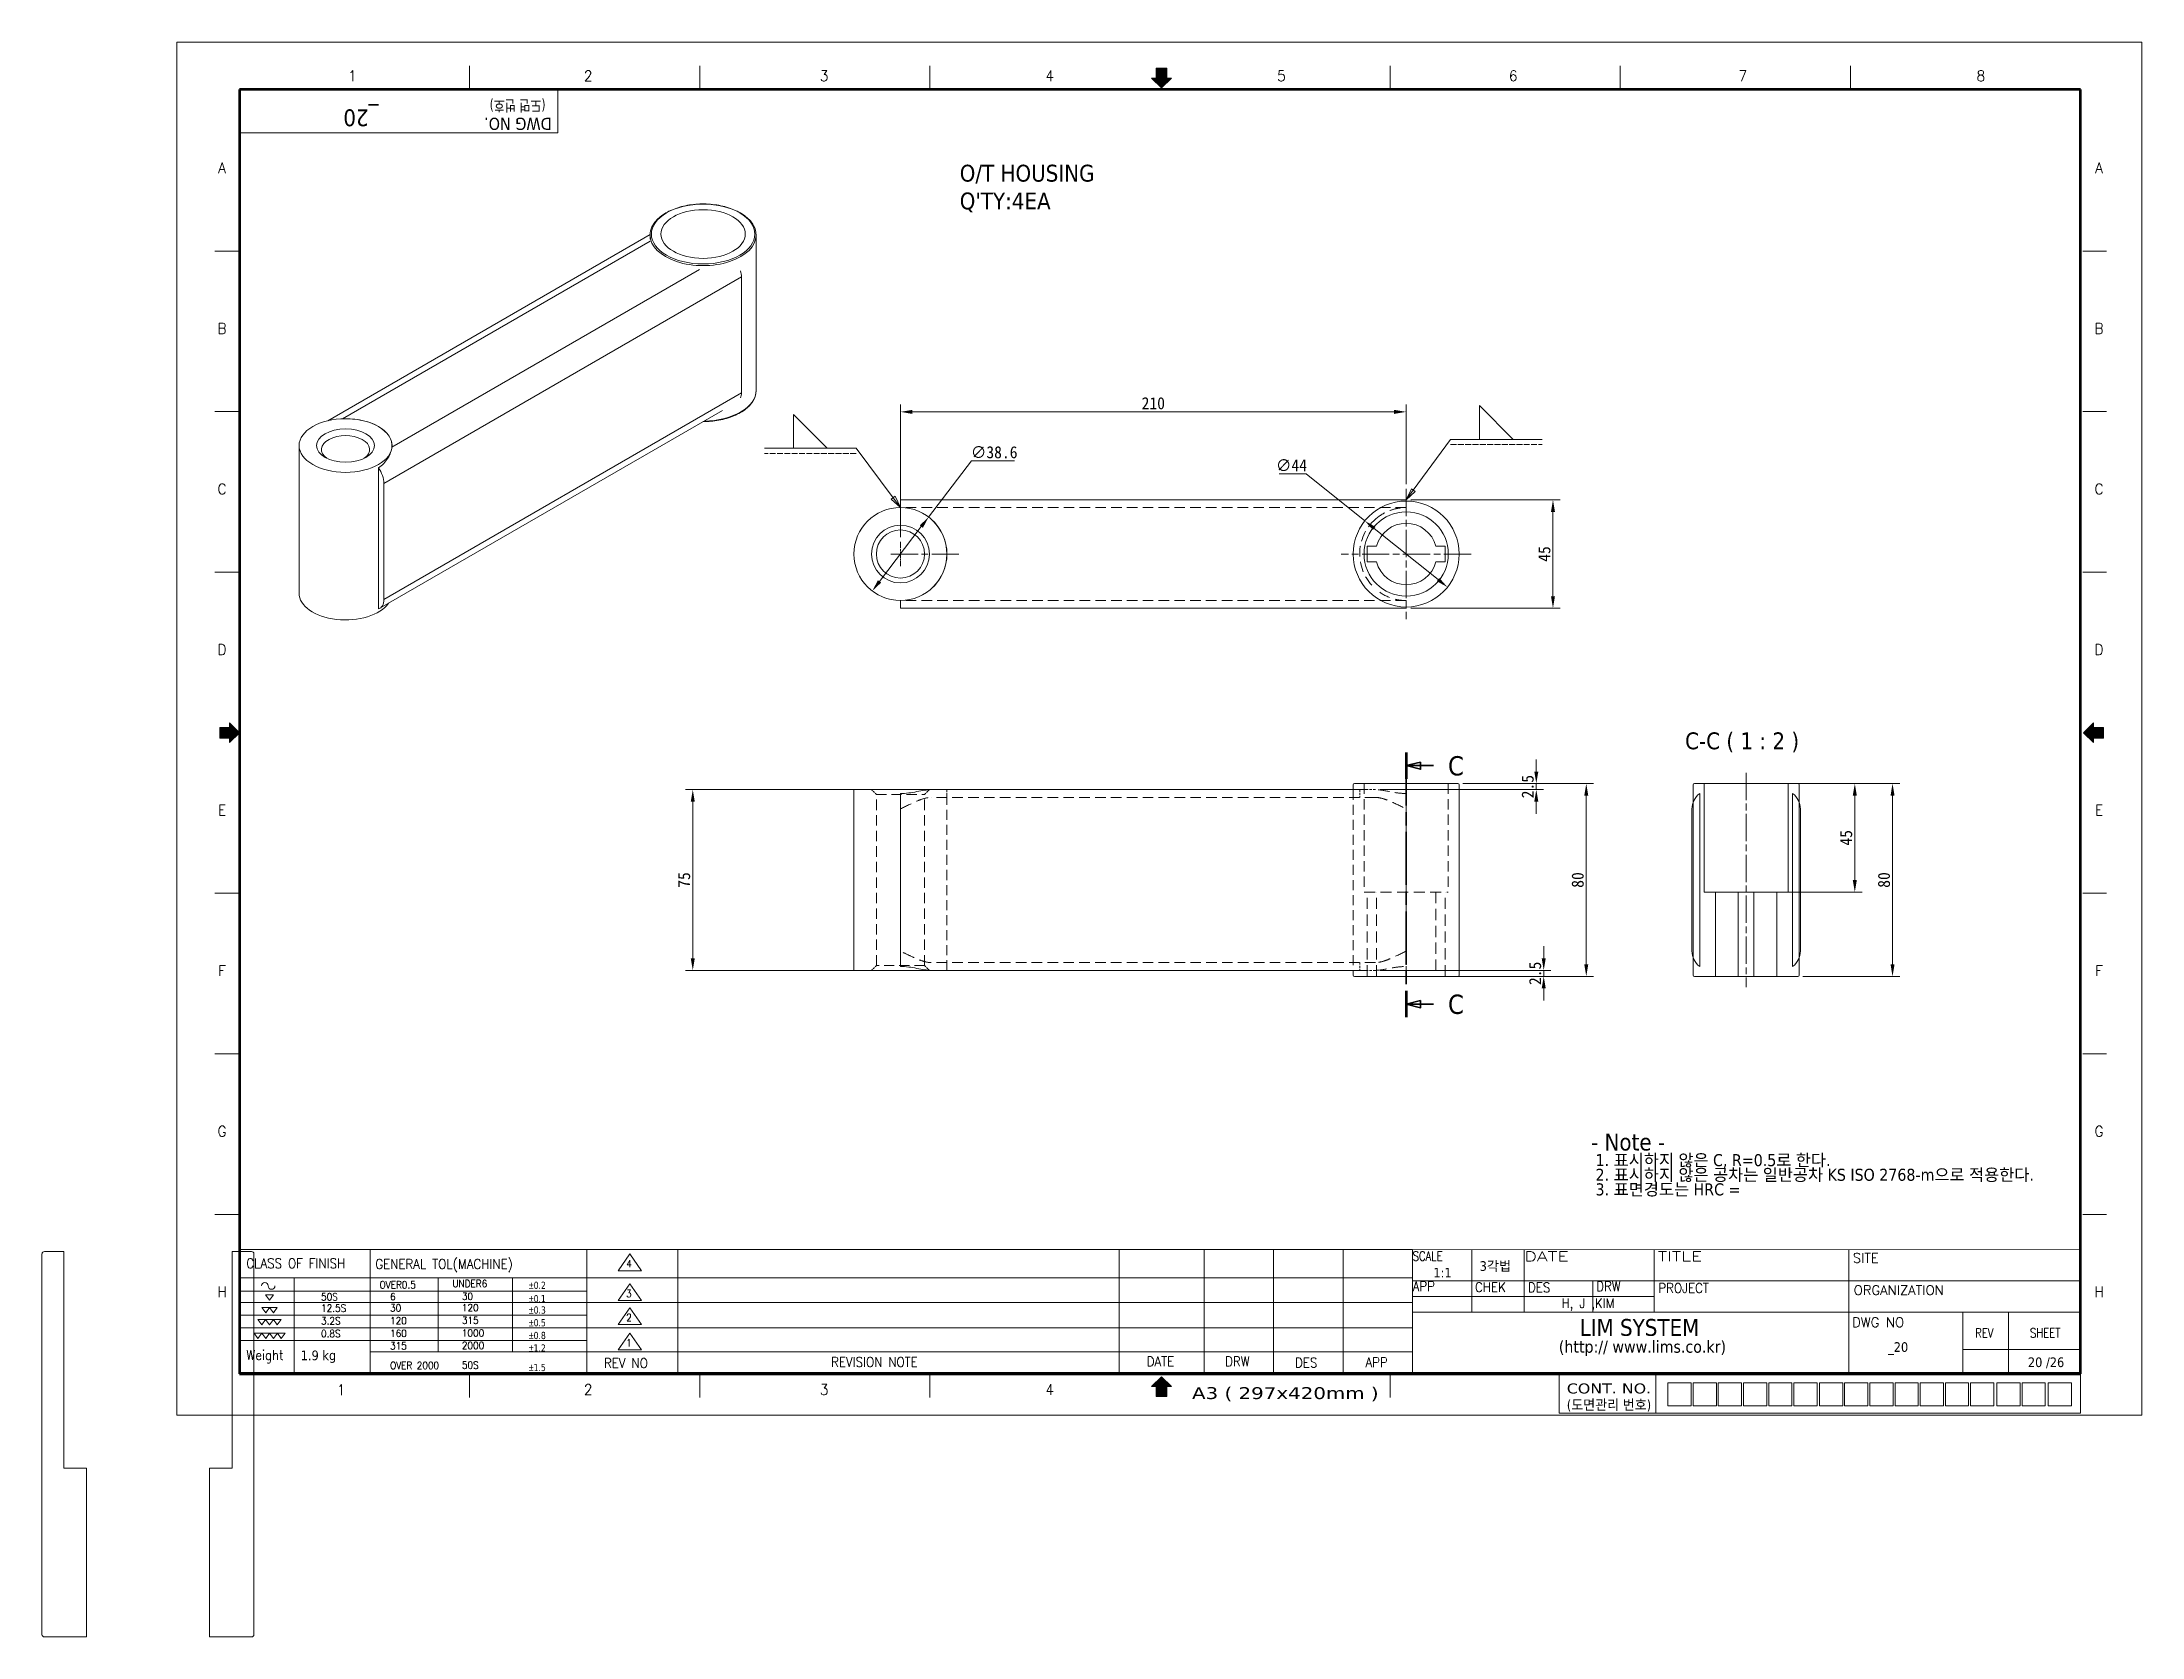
# Model space of a CAD drawing. Header units: millimetres. Extents: x -44 to 828, y -80 to 582.
import ezdxf
from ezdxf.enums import TextEntityAlignment as Align

# ---------------------------------------------------------------- set-up
doc = ezdxf.new("R2010")
doc.units = ezdxf.units.MM
doc.header["$LTSCALE"] = 2
for name, pattern in [('CHAIN', [0.3543, 0.2362, -0.0295, 0.0591, -0.0295]), ('DASHED', [0.2068, 0.1655, -0.0413]), ('HIDDEN', [9.525, 6.35, -3.175])]:
    doc.linetypes.add(name, pattern=pattern)
doc.layers.get('0').update_dxf_attribs({"lineweight": 18})
for name, color, linetype, lineweight in [('SkizziergeometrieWIN-ISO', 7, 'Continuous', 50), ('가는실선_A4', 7, 'Continuous', 5), ('경계(ISO)', 7, 'Continuous', 70), ('굵은실선_A3', 7, 'Continuous', 18), ('제목(ISO)', 7, 'Continuous', 50)]:
    doc.layers.add(name, color=color, linetype=linetype, lineweight=lineweight)
for name, color, linetype, lineweight, true_color in [('가는실선_A3', 9, 'Continuous', 5, 0x808080), ('가는실선중심선_A3', 1, 'Continuous', 5, 0xff0000), ('가는파선_A3', 7, 'HIDDEN', 13, 0x008000), ('가는파선_A4', 7, 'HIDDEN', 18, 0x408080), ('굵은실선단면선_A3', 5, 'Continuous', 35, 0x0000ff), ('해치선_A3', 1, 'Continuous', 5, 0xff0000)]:
    doc.layers.add(name, color=color, linetype=linetype, lineweight=lineweight, true_color=true_color)
doc.styles.add('_ __ (ISO)', font='tahoma.ttf')
doc.styles.add('ROMANC_37', font='tahoma.ttf')
doc.styles.add('ROMANC_61', font='ROMANC.shx')
doc.styles.add('단면문자_A3(4)', font='tahomabd.ttf')
doc.styles.add('주 텍스트 (ISO)', font='tahoma.ttf')
doc.styles.add('주문자_A3(3.5)', font='tahoma.ttf')
doc.styles.add('치수문자_A3(2.5)', font='')
doc.styles.add('텍스트 스타일12', font='tahoma.ttf')
doc.styles.add('텍스트 스타일171', font='ROMANC.shx', dxfattribs={"width": 0.9})
doc.styles.add('텍스트 스타일206', font='ROMANC.shx', dxfattribs={"width": 1.11072})
doc.styles.add('텍스트 스타일208', font='ROMANC.shx', dxfattribs={"width": 1.194322})
doc.styles.add('텍스트 스타일211', font='ROMANC.shx', dxfattribs={"width": 0.9})
doc.styles.add('텍스트 스타일213', font='RomanC.shx', dxfattribs={"width": 0.9})
doc.styles.add('텍스트 스타일233', font='RomanC.shx')
doc.styles.add('텍스트 스타일36', font='ROMANC.shx', dxfattribs={"width": 0.941937})
doc.styles.add('텍스트 스타일42', font='tahoma.ttf', dxfattribs={"width": 1.378837})
doc.styles.add('텍스트 스타일46', font='tahoma.ttf', dxfattribs={"width": 0.862937})
doc.styles.add('텍스트 스타일48', font='tahoma.ttf', dxfattribs={"width": 1.258573})
doc.styles.add('텍스트 스타일52', font='tahoma.ttf', dxfattribs={"width": 0.8})
doc.styles.add('텍스트 스타일65', font='romans.shx', dxfattribs={"width": 0.8})
doc.styles.get('치수문자_A3(2.5)').set_extended_font_data('GulimChe')
doc.dimstyles.new('치수_A3(2.5)', dxfattribs={"dimscale": 2, "dimtxt": 2.5, "dimasz": 2.5, "dimexe": 1.5, "dimexo": 1, "dimgap": 0.5, "dimtad": 1, "dimtoh": 1, "dimdec": 1, "dimrnd": 1e-08, "dimdsep": 46, "dimtxsty": '치수문자_A3(2.5)', "dimcen": 0.09, "dimdle": 10, "dimclrd": 8, "dimclre": 8, "dimclrt": 7, "dimadec": 1, "dimazin": 2, "dimtfac": 0.8, "dimtmove": 0, "dimatfit": 3, "dimfxl": 1, "dimtolj": 1, "dimtzin": 0, "dimlwd": -1, "dimlwe": -1, "dimarcsym": 0})

msp = doc.modelspace()

# ---------------------------------------------------------------- texts
at = {"layer": '가는실선_A4', "color": 7, "insert": (337.07, 521.18), "char_height": 7, "width": 60.5551, "attachment_point": 4, "line_spacing_factor": 0.987884, "style": '주문자_A3(3.5)'}
msp.add_mtext("{\\fTahoma|b0|i0;O/T HOUSING\\P\\fTahoma|b0|i0;Q'TY:4EA}", dxfattribs=at)
at = {"layer": '가는파선_A4', "color": 7, "insert": (638.26, 287.19), "char_height": 7, "attachment_point": 7, "style": '_ __ (ISO)'}
msp.add_mtext('C-C ( 1 : 2 )', dxfattribs=at)

# ---------------------------------------------------------------- blocks, each defined once
blk = doc.blocks.new('경계 A3_경계')
for points in [[(405.98, 148.76), (403.92, 148.76), (403.92, 149.72), (401.86, 147.66), (403.92, 145.6), (403.92, 146.56), (405.98, 146.56)], [(211.52, 9.9), (211.52, 11.96), (212.48, 11.96), (210.42, 14.01), (208.36, 11.96), (209.32, 11.96), (209.32, 9.9)]]:
    blk.add_hatch(color=7).paths.add_polyline_path(points)
at = {"layer": '가는실선_A3'}
blk.add_hatch(color=7, dxfattribs=at).paths.add_polyline_path([(14.9, 148.76), (14.9, 146.56), (16.96, 146.56), (16.96, 145.6), (19.02, 147.66), (16.96, 149.72), (16.96, 148.76)])
at = {"layer": '해치선_A3'}
blk.add_hatch(color=7, dxfattribs=at).paths.add_polyline_path([(211.52, 283.53), (212.48, 283.53), (210.42, 281.47), (208.36, 283.53), (209.32, 283.53), (209.32, 285.59), (211.52, 285.59)])
for p, q in [((208.36, 283.53), (209.32, 283.53)), ((210.42, 281.47), (208.36, 283.53)), ((209.32, 285.59), (211.52, 285.59)), ((209.32, 283.53), (209.32, 285.59)), ((211.52, 285.59), (211.52, 283.53)), ((211.52, 283.53), (212.48, 283.53)), ((403.92, 149.72), (401.86, 147.66)), ((403.92, 148.76), (403.92, 149.72)), ((405.98, 148.76), (403.92, 148.76)), ((405.98, 146.56), (405.98, 148.76)), ((401.86, 147.66), (403.92, 145.6)), ((403.92, 146.56), (405.98, 146.56)), ((403.92, 145.6), (403.92, 146.56)), ((210.42, 14.01), (208.36, 11.96)), ((212.48, 11.96), (210.42, 14.01)), ((292.99, 6.43), (292.99, 14.6)), ((208.36, 11.96), (209.32, 11.96)), ((209.32, 11.96), (209.32, 9.9)), ((209.32, 9.9), (211.52, 9.9)), ((211.52, 9.9), (211.52, 11.96)), ((211.52, 11.96), (212.48, 11.96))]:
    blk.add_line(p, q)
at = {"color": 7}
for p, q in [((16.96, 148.76), (14.9, 148.76)), ((14.9, 148.76), (14.9, 146.56)), ((16.96, 149.72), (16.96, 148.76)), ((19.02, 147.66), (16.96, 149.72)), ((403.92, 149.72), (401.86, 147.66)), ((403.92, 148.76), (403.92, 149.72)), ((405.98, 148.76), (403.92, 148.76)), ((405.98, 146.56), (405.98, 148.76)), ((14.9, 146.56), (16.96, 146.56)), ((16.96, 145.6), (19.02, 147.66)), ((16.96, 146.56), (16.96, 145.6)), ((401.86, 147.66), (403.92, 145.6)), ((403.92, 145.6), (403.92, 146.56)), ((403.92, 146.56), (405.98, 146.56)), ((210.42, 14.01), (208.36, 11.96)), ((212.48, 11.96), (210.42, 14.01)), ((208.36, 11.96), (209.32, 11.96)), ((209.32, 11.96), (209.32, 9.9)), ((209.32, 9.9), (211.52, 9.9)), ((211.52, 9.9), (211.52, 11.96)), ((211.52, 11.96), (212.48, 11.96))]:
    blk.add_line(p, q, dxfattribs=at)
at = {"layer": 'SkizziergeometrieWIN-ISO', "lineweight": 18}
for p, q in [((6, 291), (414, 291)), ((6, 6), (6, 291)), ((414, 291), (414, 6)), ((414, 6), (6, 6))]:
    blk.add_line(p, q, dxfattribs=at)
at = {"layer": '가는실선_A3', "color": 7}
for p, q in [((66.79, 281.16), (66.79, 286.06)), ((114.57, 281.16), (114.57, 286.06)), ((162.34, 281.16), (162.34, 286.06)), ((257.9, 281.16), (257.9, 286.06)), ((305.67, 281.16), (305.67, 286.06)), ((353.45, 281.16), (353.45, 286.06)), ((18.75, 247.62), (13.85, 247.62)), ((401.71, 247.62), (406.61, 247.62)), ((18.75, 214.3), (13.85, 214.3)), ((401.71, 214.3), (406.61, 214.3)), ((18.75, 180.98), (13.85, 180.98)), ((401.71, 180.98), (406.61, 180.98)), ((14.9, 148.76), (16.96, 148.76)), ((14.9, 146.56), (14.9, 148.76)), ((16.96, 148.76), (16.96, 149.72)), ((16.96, 149.72), (19.02, 147.66)), ((16.96, 146.56), (14.9, 146.56)), ((19.02, 147.66), (16.96, 145.6)), ((16.96, 145.6), (16.96, 146.56)), ((18.75, 114.34), (13.85, 114.34)), ((401.71, 114.34), (406.61, 114.34)), ((18.75, 81.02), (13.85, 81.02)), ((401.71, 81.02), (406.61, 81.02)), ((18.75, 47.7), (13.85, 47.7)), ((18.75, 47.7), (13.85, 47.7)), ((401.71, 47.7), (406.61, 47.7)), ((66.79, 14.6), (66.79, 9.7)), ((66.79, 14.6), (66.79, 9.7)), ((114.57, 14.6), (114.57, 9.7)), ((162.34, 14.6), (162.34, 9.7)), ((257.9, 14.6), (257.9, 9.7)), ((313.09, 14.6), (313.09, 6.55)), ((401.22, 14.6), (401.22, 6.43)), ((315.58, 12.77), (315.58, 7.95)), ((315.58, 12.77), (320.4, 12.77)), ((320.4, 12.77), (320.4, 7.95)), ((320.81, 12.77), (320.81, 7.95)), ((320.81, 12.77), (325.63, 12.77)), ((325.63, 12.77), (325.63, 7.95)), ((326.03, 12.77), (326.03, 7.95)), ((326.03, 12.77), (330.86, 12.77)), ((330.86, 12.77), (330.86, 7.95)), ((331.26, 12.77), (336.09, 12.77)), ((331.26, 12.77), (331.26, 7.95)), ((336.09, 12.77), (336.09, 7.95)), ((336.49, 12.77), (336.49, 7.95)), ((336.49, 12.77), (341.31, 12.77)), ((341.31, 12.77), (341.31, 7.95)), ((341.72, 12.77), (341.72, 7.95)), ((341.72, 12.77), (346.54, 12.77)), ((346.54, 12.77), (346.54, 7.95)), ((347.03, 12.77), (351.86, 12.77)), ((347.03, 12.77), (347.03, 7.95)), ((351.86, 12.77), (351.86, 7.95)), ((352.26, 12.77), (352.26, 7.95)), ((352.26, 12.77), (357.09, 12.77)), ((357.09, 12.77), (357.09, 7.95)), ((357.49, 12.77), (357.49, 7.95)), ((357.49, 12.77), (362.31, 12.77)), ((362.31, 12.77), (362.31, 7.95)), ((362.72, 12.77), (362.72, 7.95)), ((362.72, 12.77), (367.54, 12.77)), ((367.54, 12.77), (367.54, 7.95)), ((367.94, 12.77), (372.77, 12.77)), ((367.94, 12.77), (367.94, 7.95)), ((372.77, 12.77), (372.77, 7.95)), ((373.17, 12.77), (373.17, 7.95)), ((373.17, 12.77), (378, 12.77)), ((378, 12.77), (378, 7.95)), ((378.4, 12.77), (378.4, 7.95)), ((378.4, 12.77), (383.22, 12.77)), ((383.22, 12.77), (383.22, 7.95)), ((383.88, 12.77), (388.7, 12.77)), ((383.88, 12.77), (383.88, 7.95)), ((388.7, 12.77), (388.7, 7.95)), ((389.1, 12.77), (389.1, 7.95)), ((389.1, 12.77), (393.93, 12.77)), ((393.93, 12.77), (393.93, 7.95)), ((394.55, 12.77), (394.55, 7.95)), ((394.55, 12.77), (399.37, 12.77)), ((399.37, 12.77), (399.37, 7.95)), ((292.99, 6.43), (401.22, 6.43)), ((315.58, 7.95), (320.4, 7.95)), ((320.81, 7.95), (325.63, 7.95)), ((326.03, 7.95), (330.86, 7.95)), ((331.26, 7.95), (336.09, 7.95)), ((336.49, 7.95), (341.31, 7.95)), ((341.72, 7.95), (346.54, 7.95)), ((347.03, 7.95), (351.86, 7.95)), ((352.26, 7.95), (357.09, 7.95)), ((357.49, 7.95), (362.31, 7.95)), ((362.72, 7.95), (367.54, 7.95)), ((367.94, 7.95), (372.77, 7.95)), ((373.17, 7.95), (378, 7.95)), ((378.4, 7.95), (383.22, 7.95)), ((383.88, 7.95), (388.7, 7.95)), ((389.1, 7.95), (393.93, 7.95)), ((394.55, 7.95), (399.37, 7.95))]:
    blk.add_line(p, q, dxfattribs=at)
at = {"layer": '가는실선_A3', "color": 7, "lineweight": 60}
for p, q in [((19.02, 281.16), (19.02, 14.6)), ((401.22, 281.16), (19.02, 281.16)), ((401.22, 14.6), (401.22, 281.16)), ((19.02, 14.6), (401.22, 14.6))]:
    blk.add_line(p, q, dxfattribs=at)
at = {"layer": '가는실선_A3', "color": 7, "lineweight": 13}
for p in [(85.08, 280.98), (19.02, 272.16)]:
    blk.add_line(p, (85.08, 272.16), dxfattribs=at)
at = {"layer": '굵은실선_A3'}
blk.add_line((212.48, 283.53), (210.42, 281.47), dxfattribs=at)
at = {"layer": '가는실선_A3', "color": 7, "style": '텍스트 스타일36', "width": 0.941937}
for s, p in [('1', (42.42, 283.98)), ('2', (91.4, 283.98)), ('3', (140.38, 283.98)), ('4', (187.21, 283.98)), ('5', (235.33, 283.98)), ('6', (283.45, 283.98)), ('7', (331.14, 283.98)), ('8', (380.55, 283.98)), ('A', (15.38, 264.88)), ('A', (405.08, 264.88)), ('B', (15.38, 231.56)), ('B', (405.08, 231.56)), ('C', (15.38, 198.24)), ('C', (405.08, 198.24)), ('D', (15.38, 164.92)), ('D', (405.08, 164.92)), ('E', (15.38, 131.6)), ('E', (405.08, 131.6)), ('F', (15.38, 98.28)), ('F', (405.08, 98.28)), ('G', (15.38, 64.96)), ('G', (405.08, 64.96)), ('H', (15.38, 31.64)), ('H', (405.08, 31.64)), ('1', (40.11, 11.29)), ('2', (91.4, 11.34)), ('3', (140.38, 11.34)), ('4', (187.21, 11.34))]:
    blk.add_text(s, height=2.2, dxfattribs=at).set_placement(p, align=Align.MIDDLE_CENTER)
at = {"layer": '가는실선_A3', "color": 7, "style": '텍스트 스타일52', "width": 0.8}
blk.add_text('(도면 번호)', height=2.293, rotation=180, dxfattribs=at).set_placement((82.53, 278.93))
at = {"layer": '가는실선_A3', "color": 7, "style": 'ROMANC_37'}
blk.add_text('DWG NO.', height=2.527, rotation=180, dxfattribs=at).set_placement((83.82, 275.28))
at = {"layer": '가는실선_A3', "color": 7}
for s, height, style, width, p, p2 in [('A3 ( 297x420mm )', 2.463, '텍스트 스타일42', 1.378315, (216.76, 9.38), (255.51, 9.38)), ('CONT. NO.', 2.084, '텍스트 스타일48', 1.258564, (294.58, 10.53), (312.09, 10.53)), ('(도면관리 번호)', 2.084, '텍스트 스타일46', 0.982376, (294.58, 7.15), (312.09, 7.15))]:
    blk.add_text(s, height=height, dxfattribs=dict(at, style=style, width=width)).set_placement(p, p2, align=Align.FIT)
at = {"layer": '경계(ISO)', "insert": (44.22, 275.84), "char_height": 3.5, "attachment_point": 5, "rotation": 180, "style": '주 텍스트 (ISO)'}
blk.add_mtext('_20 ', dxfattribs=at)
blk = doc.blocks.new('제목 블록 A3_표제란')
at = {"layer": '가는실선_A4', "lineweight": 13}
for p, q in [((25.42, 38.66), (269.12, 38.66)), ((208.17, 38.66), (208.17, 13.12)), ((269.12, 38.66), (407.77, 38.63)), ((25.42, 32.81), (269.12, 32.81))]:
    blk.add_line(p, q, dxfattribs=at)
at = {"layer": '가는실선_A4'}
for p, q in [((25.42, 13.12), (25.42, 38.66)), ((52.65, 38.66), (52.65, 13.12)), ((97.69, 38.66), (97.69, 13.12)), ((106.58, 37.75), (104.15, 34.26)), ((109.02, 34.26), (106.58, 37.75)), ((116.56, 13.12), (116.56, 38.69)), ((225.83, 38.66), (225.83, 12.86)), ((240.26, 38.66), (240.26, 12.86)), ((254.69, 38.66), (254.69, 13.12)), ((281.38, 38.66), (281.38, 25.66)), ((292.25, 38.65), (292.25, 25.66)), ((319.29, 38.65), (319.29, 25.66)), ((407.76, 13.12), (407.77, 38.63)), ((36.93, 32.81), (36.93, 19.82)), ((66.8, 32.81), (66.8, 17.47)), ((82.25, 32.81), (82.25, 17.47)), ((104.15, 34.26), (109.02, 34.26)), ((106.58, 31.55), (104.15, 28.06)), ((109.02, 28.06), (106.58, 31.55)), ((306.52, 32.15), (306.52, 25.66)), ((97.69, 30.03), (25.42, 30.03)), ((30.19, 26.66), (31.8, 26.66)), ((30.99, 25.55), (30.19, 26.66)), ((30.98, 29.24), (32.59, 29.24)), ((31.78, 28.13), (30.98, 29.24)), ((31.8, 26.66), (30.99, 25.55)), ((32.59, 29.24), (31.78, 28.13)), ((31.8, 26.66), (33.4, 26.66)), ((32.6, 25.55), (31.8, 26.66)), ((33.4, 26.66), (32.6, 25.55)), ((104.15, 28.06), (109.02, 28.06)), ((106.58, 26.57), (104.15, 23.08)), ((109.02, 23.08), (106.58, 26.57)), ((97.69, 25.05), (25.42, 25.05)), ((29.38, 24.16), (30.98, 24.16)), ((30.18, 23.05), (29.38, 24.16)), ((30.98, 24.16), (30.18, 23.05)), ((30.98, 24.16), (32.59, 24.16)), ((31.79, 23.05), (30.98, 24.16)), ((32.59, 24.16), (31.79, 23.05)), ((32.59, 24.16), (34.2, 24.16)), ((33.39, 23.05), (32.59, 24.16)), ((34.2, 24.16), (33.39, 23.05)), ((104.15, 23.08), (109.02, 23.08)), ((97.69, 19.82), (25.42, 19.82)), ((28.59, 21.34), (30.19, 21.34)), ((29.39, 20.23), (28.59, 21.34)), ((30.19, 21.34), (29.39, 20.23)), ((30.19, 21.34), (31.8, 21.34)), ((31, 20.23), (30.19, 21.34)), ((31.8, 21.34), (31, 20.23)), ((31.8, 21.34), (33.41, 21.34)), ((32.6, 20.23), (31.8, 21.34)), ((33.41, 21.34), (32.6, 20.23)), ((33.41, 21.34), (35.01, 21.34)), ((34.21, 20.23), (33.41, 21.34)), ((35.01, 21.34), (34.21, 20.23)), ((36.93, 19.82), (36.93, 13.12)), ((106.58, 21.34), (104.15, 17.85)), ((104.15, 17.85), (109.02, 17.85)), ((109.02, 17.85), (106.58, 21.34)), ((25.42, 13.12), (407.76, 13.12)), ((208.17, 13.12), (25.42, 13.12))]:
    blk.add_line(p, q, dxfattribs=at)
at = {"layer": '가는실선_A4', "color": 7}
for p, q in [((269.12, 13.12), (269.12, 38.66)), ((359.7, 38.64), (359.69, 13.12)), ((269.12, 32.15), (407.77, 32.15)), ((269.09, 27.68), (25.42, 27.68)), ((269.12, 22.4), (25.42, 22.4)), ((407.76, 25.66), (269.12, 25.66)), ((383.36, 25.66), (383.36, 13.12)), ((269.12, 17.47), (52.65, 17.47)), ((383.36, 17.91), (407.76, 17.92))]:
    blk.add_line(p, q, dxfattribs=at)
at = {"layer": '가는실선_A4', "color": 7, "linetype": 'Continuous'}
blk.add_line((392.85, 25.66), (392.85, 13.12), dxfattribs=at)
at = {"layer": '가는실선_A4'}
for centre, start, end in [((30.81, 31.11), 0, 180), ((32.21, 31.11), 180, 0)]:
    blk.add_arc(centre, 0.698, start, end, dxfattribs=at)
at = {"layer": '제목(ISO)', "color": 208, "lineweight": 5, "true_color": 0x400040}
blk.add_line((269.12, 28.95), (319.29, 28.95), dxfattribs=at)
at = {"layer": '가는실선_A3', "color": 7, "style": '텍스트 스타일12'}
blk.add_attdef('질량\\P1;_001', (38.26, 15.71), '', height=2, dxfattribs=at)
at = {"layer": '가는실선_A4', "color": 7}
for s, height, style, width, p in [('CLASS OF FINISH', 2, '텍스트 스타일171', 0.9, (26.97, 34.81)), ('GENERAL TOL(MACHINE)', 2, '텍스트 스타일171', 0.9, (53.76, 34.67)), ('4', 1.5, '텍스트 스타일211', 0.9, (105.83, 34.98)), ('SCALE', 1.911, '텍스트 스타일65', 0.8, (269.12, 36.36)), ('OVER0.5', 1.5, '텍스트 스타일211', 0.9, (54.63, 30.6)), ('UNDER6', 1.5, '텍스트 스타일211', 0.9, (69.75, 30.85)), ('APP', 2, '텍스트 스타일171', 0.9, (269.12, 30.05)), ('CHEK', 2, '텍스트 스타일171', 0.9, (282.07, 29.86)), ('DES', 2, '텍스트 스타일171', 0.9, (293.07, 29.82)), ('DRW', 2, '텍스트 스타일171', 0.9, (307.23, 30.03)), ('PROJECT', 2, '텍스트 스타일171', 0.9, (320.13, 29.68)), ('50S', 1.5, '텍스트 스타일211', 0.9, (42.49, 28.11)), ('12.5S', 1.5, '텍스트 스타일211', 0.9, (42.49, 25.76)), ('6', 1.5, '텍스트 스타일211', 0.9, (56.81, 28.15)), ('30', 1.5, '텍스트 스타일211', 0.9, (56.81, 25.8)), ('30', 1.5, '텍스트 스타일211', 0.9, (71.73, 28.22)), ('120', 1.5, '텍스트 스타일211', 0.9, (71.73, 25.86)), ('3', 1.5, '텍스트 스타일211', 0.9, (105.83, 28.78)), ('H, J ,KIM', 2, '텍스트 스타일171', 0.9, (300.03, 26.54)), ('3.2S', 1.5, '텍스트 스타일211', 0.9, (42.49, 23.12)), ('0.8S', 1.5, '텍스트 스타일211', 0.9, (42.49, 20.48)), ('120', 1.5, '텍스트 스타일211', 0.9, (56.81, 23.16)), ('160', 1.5, '텍스트 스타일211', 0.9, (56.81, 20.52)), ('315', 1.5, '텍스트 스타일211', 0.9, (71.73, 23.23)), ('1000', 1.5, '텍스트 스타일213', 0.9, (71.72, 20.59)), ('2', 1.5, '텍스트 스타일211', 0.9, (105.83, 23.8)), ('REV', 1.911, '텍스트 스타일65', 0.8, (385.9, 20.39)), ('SHEET', 1.911, '텍스트 스타일65', 0.8, (397.3, 20.42)), ('Weight', 2, '텍스트 스타일171', 0.9, (26.97, 15.76)), ('315', 1.5, '텍스트 스타일213', 0.9, (56.81, 17.94)), ('2000', 1.5, '텍스트 스타일211', 0.9, (71.72, 18.01)), ('1', 1.5, '텍스트 스타일211', 0.9, (105.83, 18.57)), ('OVER 2000', 1.5, '텍스트 스타일211', 0.9, (56.81, 13.87)), ('50S', 1.5, '텍스트 스타일211', 0.9, (71.73, 13.94)), ('REV NO', 2, '텍스트 스타일171', 0.9, (101.23, 14.1)), ('REVISION NOTE', 2, '텍스트 스타일171', 0.9, (148.38, 14.33)), ('DATE', 2, '텍스트 스타일171', 0.9, (213.9, 14.44)), ('DRW', 2, '텍스트 스타일171', 0.9, (230.19, 14.46)), ('DES', 2, '텍스트 스타일171', 0.9, (244.7, 14.2)), ('APP', 2, '텍스트 스타일171', 0.9, (259.32, 14.27))]:
    blk.add_text(s, height=height, dxfattribs=dict(at, style=style, width=width)).set_placement(p)
for s, style, width, p, p2 in [('DATE', '텍스트 스타일208', 1.22262, (292.31, 36.23), (301.51, 36.23)), ('TITLE', '텍스트 스타일206', 1.136317, (320.02, 36.23), (329.22, 36.23))]:
    blk.add_text(s, height=2, dxfattribs=dict(at, style=style, width=width)).set_placement(p, p2, align=Align.FIT)
at = {"layer": '가는실선_A4', "color": 7, "style": '텍스트 스타일233'}
for s, p in [('SITE', (360.5, 35.93)), ('ORGANIZATION', (360.7, 29.24)), ('DWG NO', (360.36, 22.57))]:
    blk.add_text(s, height=2, dxfattribs=at).set_placement(p)
at = {"layer": '가는실선_A4', "color": 7}
for s, insert, char_height, attachment_point, style in [('\\fTahoma|b0|i0;\\H2.0000;3각법', (283.03, 35.14), 2, 4, '주문자_A3(3.5)'), ('\\fAIGDT|b0|i0;\\W0.90;\\H1.5000;`\\fTahoma|b0|i0;\\W0.90;\\H1.5000;0.2', (85.63, 30.47), 1.5, 7, 'ROMANC_61'), ('\\fAIGDT|b0|i0;\\W0.90;\\H1.5000;`\\fTahoma|b0|i0;\\W0.90;\\H1.5000;0.1', (85.63, 27.69), 1.5, 7, 'ROMANC_61'), ('\\fAIGDT|b0|i0;\\W0.90;\\H1.5000;`\\fTahoma|b0|i0;\\W0.90;\\H1.5000;0.3', (85.63, 25.34), 1.5, 7, 'ROMANC_61'), ('\\fAIGDT|b0|i0;\\W0.90;\\H1.5000;`\\fTahoma|b0|i0;\\W0.90;\\H1.5000;0.5', (85.63, 22.71), 1.5, 7, 'ROMANC_61'), ('\\fAIGDT|b0|i0;\\W0.90;\\H1.5000;`\\fTahoma|b0|i0;\\W0.90;\\H1.5000;0.8', (85.62, 20.06), 1.5, 7, 'ROMANC_61'), ('\\fAIGDT|b0|i0;\\W0.90;\\H1.5000;`\\fTahoma|b0|i0;\\W0.90;\\H1.5000;1.2', (85.62, 17.48), 1.5, 7, 'ROMANC_61'), ('\\fAIGDT|b0|i0;\\W0.90;\\H1.5000;`\\fTahoma|b0|i0;\\W0.90;\\H1.5000;1.5', (85.63, 13.42), 1.5, 7, 'ROMANC_61')]:
    blk.add_mtext(s, dxfattribs=dict(at, insert=insert, char_height=char_height, attachment_point=attachment_point, style=style))
at = {"layer": '가는실선_A4', "char_height": 2, "style": '주 텍스트 (ISO)'}
for s, insert, attachment_point in [('\\fTahoma|b0|i0;\\H2.0000;_20 ', (369.91, 18.11), 5), ('\\fTahoma|b0|i0;\\H2.0000;20 /26 ', (400.63, 16.28), 2)]:
    blk.add_mtext(s, dxfattribs=dict(at, insert=insert, attachment_point=attachment_point))
at = {"layer": '가는실선_A4', "color": 7, "style": '텍스트 스타일12'}
blk.add_attdef('SCALE_001', (273.43, 32.87), '', height=2, dxfattribs=at)
blk.add_attdef('설명', text='', height=2, dxfattribs=at).set_placement((331.27, 35.73), align=Align.MIDDLE_LEFT)
blk.add_attdef('프로젝트', text='', height=2, dxfattribs=at).set_placement((340.77, 28.27), align=Align.MIDDLE_CENTER)
at = {"layer": '가는실선_A4', "style": '텍스트 스타일12'}
blk.add_attdef('리비전_번호', text='', height=2, dxfattribs=at).set_placement((388.38, 15.27), align=Align.MIDDLE_CENTER)
at = {"layer": '제목(ISO)', "char_height": 3.5, "attachment_point": 1, "style": '주 텍스트 (ISO)'}
for s, insert, line_spacing_factor in [('- Note -\\P{\\H0.71429x; 1. \\fGulim|b0|i0|c129|p50;표시하지 않은 \\fTahoma|b0|i0|c129|p34;C, R=0.5\\fGulim|b0|i0|c129|p50;로 한다\\fTahoma|b0|i0|c129|p34;.\\H1.54068x; \\H0.64906x;\\P 2. \\fGulim|b0|i0|c129|p50;표시하지 않은 공차는 일반공차 \\fTahoma|b0|i0|c129|p34;KS ISO 2768-m\\fGulim|b0|i0|c129|p50;으로 적용한다\\fTahoma|b0|i0|c129|p34;.\\H1.32612x; \\H0.75408x;\\P 3. \\fGulim|b0|i0|c129|p50;표면경도는 \\fTahoma|b0|i0|c129|p34;HRC = \\H1.31974x; }', (306.15, 62.72), 0.727683), ('{\\H1x;    LIM SYSTEM\\H0.71429x;  \\P (http:// www.lims.co.kr)\\H1.44773x; }', (298.53, 24.26), 0.771785)]:
    blk.add_mtext(s, dxfattribs=dict(at, insert=insert, line_spacing_factor=line_spacing_factor))
at = {"layer": '제목(ISO)', "style": '텍스트 스타일12'}
for tag, p in [('관리자', (373.93, 36.39)), ('공급업자', (383.08, 28.64))]:
    blk.add_attdef(tag, text='', height=2, dxfattribs=at).set_placement(p, align=Align.TOP_LEFT)
blk = doc.blocks.new('2dTransSection1')
at = {"layer": '굵은실선단면선_A3', "linetype": 'CHAIN', "ltscale": 23.276182}
blk.add_line((261.23, 143.56), (261.23, 88.63), dxfattribs=at)
at = {"layer": '굵은실선단면선_A3', "linetype": 'Continuous', "lineweight": 70}
for p, q in [((261.23, 143.56), (261.23, 138.11)), ((261.23, 94.07), (261.23, 88.63))]:
    blk.add_line(p, q, dxfattribs=at)
at = {"layer": '굵은실선단면선_A3', "linetype": 'Continuous'}
for p, q in [((264.23, 141.58), (261.23, 140.83)), ((264.23, 140.83), (261.23, 140.83)), ((261.23, 140.83), (264.23, 140.08)), ((264.23, 140.08), (264.23, 141.58)), ((266.92, 140.83), (264.23, 140.83)), ((264.23, 92.1), (261.23, 91.35)), ((264.23, 90.6), (264.23, 92.1)), ((264.23, 91.35), (261.23, 91.35)), ((261.23, 91.35), (264.23, 90.6)), ((266.92, 91.35), (264.23, 91.35))]:
    blk.add_line(p, q, dxfattribs=at)
at = {"layer": '굵은실선단면선_A3', "linetype": 'Continuous', "flags": 128}
for points in [[(264.23, 141.58), (261.23, 140.83), (264.23, 140.08), (264.23, 141.58)], [(264.23, 92.1), (261.23, 91.35), (264.23, 90.6), (264.23, 92.1)]]:
    blk.add_lwpolyline(points, dxfattribs=at)
at = {"layer": '굵은실선단면선_A3'}
for points in [[(264.23, 141.58), (261.23, 140.83), (264.23, 140.08), (264.23, 141.58)], [(264.23, 92.1), (261.23, 91.35), (264.23, 90.6), (264.23, 92.1)]]:
    blk.add_solid(points, dxfattribs=at)
at = {"layer": '굵은실선단면선_A3', "char_height": 4, "attachment_point": 7, "style": '단면문자_A3(4)'}
for insert in [(269.91, 138.72), (269.91, 89.23)]:
    blk.add_mtext('C', dxfattribs=dict(at, insert=insert))
blk = doc.blocks.new('*D17')
at = {"layer": 'Defpoints', "color": 0, "transparency": 16777216}
for p in [(685.13, 274.19), (685.13, 194.19), (724.41, 194.19)]:
    blk.add_point(p, dxfattribs=at)
at = {"layer": '가는실선_A4', "color": 8, "transparency": 16777216}
for p, q in [((687.13, 274.19), (727.41, 274.19)), ((724.41, 269.19), (724.41, 199.19)), ((687.13, 194.19), (727.41, 194.19))]:
    blk.add_line(p, q, dxfattribs=at)
for points in [[(723.58, 269.19), (725.24, 269.19), (724.41, 274.19)], [(723.58, 199.19), (725.24, 199.19), (724.41, 194.19)]]:
    blk.add_solid(points, dxfattribs=at)
at = {"layer": '가는실선_A4', "color": 7, "transparency": 16777216, "insert": (720.86, 234.19), "char_height": 5, "attachment_point": 5, "rotation": 90, "style": '치수문자_A3(2.5)'}
blk.add_mtext('\\A1;80', dxfattribs=at)
blk = doc.blocks.new('*D18')
at = {"layer": 'Defpoints', "color": 0, "transparency": 16777216}
for p in [(681.13, 274.19), (676.38, 229.19), (708.75, 229.19)]:
    blk.add_point(p, dxfattribs=at)
at = {"layer": '가는실선_A4', "color": 8, "transparency": 16777216}
for p, q in [((683.13, 274.19), (711.75, 274.19)), ((708.75, 269.19), (708.75, 234.19)), ((678.38, 229.19), (711.75, 229.19))]:
    blk.add_line(p, q, dxfattribs=at)
for points in [[(707.91, 269.19), (709.58, 269.19), (708.75, 274.19)], [(707.91, 234.19), (709.58, 234.19), (708.75, 229.19)]]:
    blk.add_solid(points, dxfattribs=at)
at = {"layer": '가는실선_A4', "color": 7, "transparency": 16777216, "insert": (705.18, 251.69), "char_height": 5, "attachment_point": 5, "rotation": 90, "style": '치수문자_A3(2.5)'}
blk.add_mtext('\\A1;45', dxfattribs=at)
blk = doc.blocks.new('*D19')
at = {"layer": 'Defpoints', "color": 0, "transparency": 16777216}
for p in [(522.46, 428.49), (522.46, 396.49), (312.46, 374.49)]:
    blk.add_point(p, dxfattribs=at)
at = {"layer": '가는실선_A4', "color": 8, "transparency": 16777216}
for p, q in [((312.46, 376.49), (312.46, 431.49)), ((317.46, 428.49), (517.46, 428.49)), ((522.46, 398.49), (522.46, 431.49))]:
    blk.add_line(p, q, dxfattribs=at)
for points in [[(317.46, 429.32), (317.46, 427.65), (312.46, 428.49)], [(517.46, 429.32), (517.46, 427.65), (522.46, 428.49)]]:
    blk.add_solid(points, dxfattribs=at)
at = {"layer": '가는실선_A4', "color": 7, "transparency": 16777216, "insert": (417.46, 432.05), "char_height": 5, "attachment_point": 5, "style": '치수문자_A3(2.5)'}
blk.add_mtext('\\A1;210', dxfattribs=at)
blk = doc.blocks.new('*D20')
at = {"layer": 'Defpoints', "color": 0, "transparency": 16777216}
for p in [(505.29, 383.25), (539.62, 355.73)]:
    blk.add_point(p, dxfattribs=at)
at = {"layer": '가는실선_A4', "color": 8, "transparency": 16777216}
for p, q in [((480.96, 402.74), (469.69, 402.74)), ((505.29, 383.25), (480.96, 402.74)), ((535.72, 358.86), (509.19, 380.12))]:
    blk.add_line(p, q, dxfattribs=at)
for points in [[(509.71, 380.77), (508.67, 379.47), (505.29, 383.25)], [(536.24, 359.51), (535.2, 358.21), (539.62, 355.73)]]:
    blk.add_solid(points, dxfattribs=at)
at = {"layer": '가는실선_A4', "color": 7, "transparency": 16777216, "insert": (474.82, 406.31), "char_height": 5, "attachment_point": 5, "style": '치수문자_A3(2.5)'}
blk.add_mtext('\\A1;∅44', dxfattribs=at)
blk = doc.blocks.new('*D21')
at = {"layer": 'Defpoints', "color": 0, "transparency": 16777216}
for p in [(324.16, 384.84), (300.75, 354.14)]:
    blk.add_point(p, dxfattribs=at)
at = {"layer": '가는실선_A4', "color": 8, "transparency": 16777216}
for p, q in [((324.16, 384.84), (341.93, 408.14)), ((341.93, 408.14), (359.81, 408.14)), ((303.79, 358.12), (321.13, 380.86))]:
    blk.add_line(p, q, dxfattribs=at)
for points in [[(320.46, 381.37), (321.79, 380.35), (324.16, 384.84)], [(303.12, 358.62), (304.45, 357.61), (300.75, 354.14)]]:
    blk.add_solid(points, dxfattribs=at)
at = {"layer": '가는실선_A4', "color": 7, "transparency": 16777216, "insert": (351.37, 411.7), "char_height": 5, "attachment_point": 5, "style": '치수문자_A3(2.5)'}
blk.add_mtext('\\A1;∅38.6', dxfattribs=at)
blk = doc.blocks.new('용접 기호 식별자1')
at = {"layer": '가는실선_A3'}
for p, q in [((283.45, 208.54), (276.45, 215.54)), ((276.45, 215.54), (276.45, 208.54)), ((262.71, 198.01), (270.45, 208.54)), ((270.45, 208.54), (289.45, 208.54)), ((276.45, 208.54), (283.45, 208.54)), ((262.31, 198.3), (261.33, 196.21)), ((262.71, 198.01), (261.33, 196.13)), ((261.33, 196.09), (263.11, 197.71)), ((263.11, 197.71), (262.31, 198.3))]:
    blk.add_line(p, q, dxfattribs=at)
at = {"layer": '가는실선_A3', "linetype": 'DASHED', "ltscale": 3.675048}
blk.add_line((270.45, 207.49), (289.45, 207.49), dxfattribs=at)
at = {"layer": '가는실선_A3', "flags": 128}
blk.add_lwpolyline([(262.31, 198.3), (261.23, 195.99), (263.11, 197.71), (262.31, 198.3)], dxfattribs=at)
at = {"layer": '가는실선_A3'}
blk.add_solid([(262.31, 198.3), (261.23, 195.99), (263.11, 197.71), (262.31, 198.3)], dxfattribs=at)
blk = doc.blocks.new('용접 기호 식별자2')
at = {"layer": '가는실선_A3'}
for p, q in [((141.03, 206.68), (134.03, 213.68)), ((134.03, 213.68), (134.03, 206.68)), ((147.03, 206.68), (128.03, 206.68)), ((134.03, 206.68), (141.03, 206.68)), ((154.73, 196.43), (147.03, 206.68)), ((155.13, 196.73), (154.33, 196.13)), ((154.73, 196.43), (156.23, 194.43)), ((156.23, 194.43), (155.13, 196.73)), ((154.33, 196.13), (156.23, 194.43))]:
    blk.add_line(p, q, dxfattribs=at)
at = {"layer": '가는실선_A3', "linetype": 'DASHED', "ltscale": 3.675048}
blk.add_line((147.03, 205.63), (128.03, 205.63), dxfattribs=at)
at = {"layer": '가는실선_A3', "flags": 128}
blk.add_lwpolyline([(154.33, 196.13), (156.23, 194.43), (155.13, 196.73), (154.33, 196.13)], dxfattribs=at)
at = {"layer": '가는실선_A3'}
blk.add_solid([(154.33, 196.13), (156.23, 194.43), (155.13, 196.73), (154.33, 196.13)], dxfattribs=at)
blk = doc.blocks.new('*D24')
at = {"layer": 'Defpoints', "color": 0, "transparency": 16777216}
for p in [(500.96, 194.19), (509.72, 196.69), (579.58, 196.69)]:
    blk.add_point(p, dxfattribs=at)
at = {"layer": '가는실선_A4', "color": 8, "transparency": 16777216}
for p, q in [((579.58, 201.69), (579.58, 206.69)), ((502.96, 194.19), (582.58, 194.19)), ((511.72, 196.69), (582.58, 196.69)), ((579.58, 194.19), (579.58, 196.69)), ((579.58, 189.19), (579.58, 184.19))]:
    blk.add_line(p, q, dxfattribs=at)
for points in [[(578.74, 201.69), (580.41, 201.69), (579.58, 196.69)], [(578.74, 189.19), (580.41, 189.19), (579.58, 194.19)]]:
    blk.add_solid(points, dxfattribs=at)
at = {"layer": '가는실선_A4', "color": 7, "transparency": 16777216, "insert": (576.02, 195.44), "char_height": 5, "attachment_point": 5, "rotation": 90, "style": '치수문자_A3(2.5)'}
blk.add_mtext('\\A1;2.5', dxfattribs=at)
blk = doc.blocks.new('*D25')
at = {"layer": 'Defpoints', "color": 0, "transparency": 16777216}
for p in [(509.72, 271.69), (543.96, 274.19), (576.49, 274.19)]:
    blk.add_point(p, dxfattribs=at)
at = {"layer": '가는실선_A4', "color": 8, "transparency": 16777216}
for p, q in [((576.49, 279.19), (576.49, 284.19)), ((511.72, 271.69), (579.49, 271.69)), ((545.96, 274.19), (579.49, 274.19)), ((576.49, 271.69), (576.49, 274.19)), ((576.49, 266.69), (576.49, 261.69))]:
    blk.add_line(p, q, dxfattribs=at)
for points in [[(575.66, 279.19), (577.33, 279.19), (576.49, 274.19)], [(575.66, 266.69), (577.33, 266.69), (576.49, 271.69)]]:
    blk.add_solid(points, dxfattribs=at)
at = {"layer": '가는실선_A4', "color": 7, "transparency": 16777216, "insert": (572.93, 272.94), "char_height": 5, "attachment_point": 5, "rotation": 90, "style": '치수문자_A3(2.5)'}
blk.add_mtext('\\A1;2.5', dxfattribs=at)
blk = doc.blocks.new('*D26')
at = {"layer": 'Defpoints', "color": 0, "transparency": 16777216}
for p in [(543.96, 274.19), (543.96, 194.19), (597.24, 194.19)]:
    blk.add_point(p, dxfattribs=at)
at = {"layer": '가는실선_A4', "color": 8, "transparency": 16777216}
for p, q in [((545.96, 274.19), (600.24, 274.19)), ((597.24, 269.19), (597.24, 199.19)), ((545.96, 194.19), (600.24, 194.19))]:
    blk.add_line(p, q, dxfattribs=at)
for points in [[(596.41, 269.19), (598.08, 269.19), (597.24, 274.19)], [(596.41, 199.19), (598.08, 199.19), (597.24, 194.19)]]:
    blk.add_solid(points, dxfattribs=at)
at = {"layer": '가는실선_A4', "color": 7, "transparency": 16777216, "insert": (593.69, 234.19), "char_height": 5, "attachment_point": 5, "rotation": 90, "style": '치수문자_A3(2.5)'}
blk.add_mtext('\\A1;80', dxfattribs=at)
blk = doc.blocks.new('*D27')
at = {"layer": 'Defpoints', "color": 0, "transparency": 16777216}
for p in [(325.19, 271.69), (226.23, 196.69), (325.19, 196.69)]:
    blk.add_point(p, dxfattribs=at)
at = {"layer": '가는실선_A4', "color": 8, "transparency": 16777216}
for p, q in [((323.19, 271.69), (223.23, 271.69)), ((226.23, 266.69), (226.23, 201.69)), ((323.19, 196.69), (223.23, 196.69))]:
    blk.add_line(p, q, dxfattribs=at)
for points in [[(225.39, 266.69), (227.06, 266.69), (226.23, 271.69)], [(225.39, 201.69), (227.06, 201.69), (226.23, 196.69)]]:
    blk.add_solid(points, dxfattribs=at)
at = {"layer": '가는실선_A4', "color": 7, "transparency": 16777216, "insert": (222.66, 234.19), "char_height": 5, "attachment_point": 5, "rotation": 90, "style": '치수문자_A3(2.5)'}
blk.add_mtext('\\A1;75', dxfattribs=at)
blk = doc.blocks.new('*D28')
at = {"layer": 'Defpoints', "color": 0, "transparency": 16777216}
for p in [(522.46, 391.99), (522.46, 346.99), (583.42, 346.99)]:
    blk.add_point(p, dxfattribs=at)
at = {"layer": '가는실선_A4', "color": 8, "transparency": 16777216}
for p, q in [((524.46, 391.99), (586.42, 391.99)), ((583.42, 386.99), (583.42, 351.99)), ((524.46, 346.99), (586.42, 346.99))]:
    blk.add_line(p, q, dxfattribs=at)
for points in [[(582.59, 386.99), (584.25, 386.99), (583.42, 391.99)], [(582.59, 351.99), (584.25, 351.99), (583.42, 346.99)]]:
    blk.add_solid(points, dxfattribs=at)
at = {"layer": '가는실선_A4', "color": 7, "transparency": 16777216, "insert": (579.86, 369.49), "char_height": 5, "attachment_point": 5, "rotation": 90, "style": '치수문자_A3(2.5)'}
blk.add_mtext('\\A1;45', dxfattribs=at)

# ---------------------------------------------------------------- dimensions: what is measured, and where the dimension line sits
at = {"layer": '가는실선_A4', "color": 8, "true_color": 0x808080}
for base, p1, p2, angle, override, picture, middle in [((522.46, 428.49), (312.46, 374.49), (522.46, 396.49), 180, {"dimgap": 0.5, "dimtoh": 0, "dimdec": 1, "dimtol": 0, "dimlim": 0, "dimtp": 0, "dimtm": 0, "dimtdec": 2, "dimtofl": 0, "dimatfit": 1}, '*D19', (417.46, 428.49)), ((583.42, 346.99), (522.46, 391.99), (522.46, 346.99), 90, {"dimgap": 0.5, "dimtoh": 0, "dimdec": 1, "dimtol": 0, "dimlim": 0, "dimtp": 0, "dimtm": 0, "dimtdec": 2, "dimtofl": 0, "dimatfit": 1}, '*D28', (583.42, 369.49)), ((576.49, 274.19), (509.72, 271.69), (543.96, 274.19), 90, {"dimgap": 0.5, "dimtoh": 0, "dimdec": 1, "dimtol": 0, "dimlim": 0, "dimtp": 0, "dimtm": 0, "dimtdec": 2, "dimtofl": 1, "dimatfit": 1}, '*D25', (576.49, 272.94)), ((226.23, 196.69), (325.19, 271.69), (325.19, 196.69), 90, {"dimgap": 0.5, "dimtoh": 0, "dimdec": 1, "dimtol": 0, "dimlim": 0, "dimtp": 0, "dimtm": 0, "dimtdec": 2, "dimtofl": 0, "dimatfit": 1}, '*D27', (226.23, 234.19)), ((597.24, 194.19), (543.96, 274.19), (543.96, 194.19), 90, {"dimgap": 0.5, "dimtoh": 0, "dimdec": 1, "dimtol": 0, "dimlim": 0, "dimtp": 0, "dimtm": 0, "dimtdec": 2, "dimtofl": 0, "dimatfit": 1}, '*D26', (597.24, 234.19)), ((708.75, 229.19), (681.13, 274.19), (676.38, 229.19), 90, {"dimgap": 0.5, "dimtoh": 0, "dimdec": 1, "dimtol": 0, "dimlim": 0, "dimtp": 0, "dimtm": 0, "dimtdec": 2, "dimtofl": 0, "dimatfit": 1}, '*D18', (708.75, 251.69)), ((724.41, 194.19), (685.13, 274.19), (685.13, 194.19), 90, {"dimgap": 0.5, "dimtoh": 0, "dimdec": 1, "dimtol": 0, "dimlim": 0, "dimtp": 0, "dimtm": 0, "dimtdec": 2, "dimtofl": 0, "dimatfit": 1}, '*D17', (724.41, 234.19)), ((579.58, 196.69), (500.96, 194.19), (509.72, 196.69), 90, {"dimgap": 0.5, "dimtoh": 0, "dimdec": 1, "dimtol": 0, "dimlim": 0, "dimtp": 0, "dimtm": 0, "dimtdec": 2, "dimtofl": 1, "dimatfit": 1}, '*D24', (579.58, 195.44))]:
    dim = msp.add_linear_dim(base=base, p1=p1, p2=p2, angle=angle, dimstyle='치수_A3(2.5)', override=override, dxfattribs=at)
    dim.commit()
    dim.dimension.update_dxf_attribs({"geometry": picture, "text_midpoint": middle, "dimtype": 160})
for p1, p2, picture, middle in [((300.75, 354.14), (324.16, 384.84), '*D21', (351.37, 408.14)), ((539.62, 355.73), (505.29, 383.25), '*D20', (474.82, 402.74))]:
    dim = msp.add_diameter_dim_2p(p1=p1, p2=p2, dimstyle='치수_A3(2.5)', override={"dimgap": 0.5, "dimtih": 1, "dimdec": 1, "dimlfac": 1, "dimtol": 0, "dimlim": 0, "dimtp": 0, "dimtm": 0, "dimtdec": 2, "dimatfit": 2}, dxfattribs=at)
    dim.commit()
    dim.dimension.update_dxf_attribs({"geometry": picture, "text_midpoint": middle, "dimtype": 163})

# ---------------------------------------------------------------- linework, layer by layer
for p, q in [((-44, 79), (-44, -79)), ((-35, 80), (-43, 80)), ((-35, -10), (-35, 80)), ((35, 80), (35, -10)), ((43, 80), (35, 80)), ((44, -79), (44, 79)), ((-25.5, -10), (-35, -10)), ((-25.5, -80), (-25.5, -10)), ((35, -10), (25.5, -10)), ((25.5, -10), (25.5, -80)), ((-43, -80), (-25.5, -80)), ((25.5, -80), (43, -80))]:
    msp.add_line(p, q)
for centre, major_axis in [((-43, 79), (0, 1)), ((43, 79), (1, 0)), ((-43, -79), (-1, 0)), ((43, -79), (0, -1))]:
    msp.add_ellipse(centre, major_axis=major_axis, ratio=1, start_param=0, end_param=1.570796)
at = {"layer": '가는실선_A3'}
for p, q in [((208.58, 499.41), (80.79, 425.63)), ((246.44, 484.53), (97.95, 398.8)), ((229.08, 487.57), (101.3, 413.79)), ((246.44, 436.36), (97.95, 350.62))]:
    msp.add_line(p, q, dxfattribs=at)
msp.add_ellipse((230.53, 502.29), major_axis=(-21.5, 0), ratio=0.57735, dxfattribs=at)
for centre, major_axis, start_param, end_param in [((230.53, 501.88), (-22, 0), 0, 3.141593), ((230.53, 437.38), (22, 0), 4.729073, 6.283185)]:
    msp.add_ellipse(centre, major_axis=major_axis, ratio=0.57735, start_param=start_param, end_param=end_param, dxfattribs=at)
at = {"layer": '가는실선중심선_A3', "linetype": 'CHAIN', "ltscale": 23.990969}
for p, q in [((522.46, 396.49), (522.46, 342.49)), ((336.76, 369.49), (307.46, 369.49)), ((549.46, 369.49), (495.46, 369.49)), ((522.46, 279.19), (522.46, 191.04)), ((663.63, 278.69), (663.63, 189.69))]:
    msp.add_line(p, q, dxfattribs=at)
at = {"layer": '가는실선중심선_A3', "linetype": 'CHAIN', "ltscale": 5.555937}
msp.add_line((312.46, 374.49), (312.46, 364.49), dxfattribs=at)
at = {"layer": '가는파선_A3', "ltscale": 0.344488}
for p, q in [((522.46, 388.79), (312.46, 388.79)), ((522.46, 350.19), (312.46, 350.19))]:
    msp.add_line(p, q, dxfattribs=at)
at = {"layer": '가는파선_A3', "ltscale": 0.09445}
for p, q in [((522.46, 391.49), (522.46, 388.79)), ((522.46, 350.19), (522.46, 347.49)), ((522.46, 270.09), (522.46, 266.47)), ((522.46, 201.91), (522.46, 198.29))]:
    msp.add_line(p, q, dxfattribs=at)
at = {"layer": '가는파선_A3', "ltscale": 0.058354}
for p, q in [((302.46, 269.69), (300.46, 271.69)), ((322.46, 269.69), (324.46, 271.69)), ((302.46, 198.69), (300.46, 196.69)), ((322.46, 198.69), (324.46, 196.69))]:
    msp.add_line(p, q, dxfattribs=at)
at = {"layer": '가는파선_A3', "ltscale": 0.066033}
for p, q in [((331.76, 271.69), (331.76, 268.49)), ((503.16, 271.69), (503.16, 268.49)), ((331.76, 199.89), (331.76, 196.69)), ((503.16, 199.89), (503.16, 196.69))]:
    msp.add_line(p, q, dxfattribs=at)
at = {"layer": '가는파선_A3', "ltscale": 0.328084}
for p, q in [((331.76, 196.69), (331.76, 271.69)), ((500.46, 271.69), (500.46, 196.69))]:
    msp.add_line(p, q, dxfattribs=at)
at = {"layer": '가는파선_A3', "ltscale": 0.337458}
for p, q in [((504.96, 274.19), (504.96, 229.19)), ((539.96, 274.19), (539.96, 229.19))]:
    msp.add_line(p, q, dxfattribs=at)
at = {"layer": '가는파선_A3', "ltscale": 0.0786}
for p, q in [((509.72, 271.69), (505.91, 271.69)), ((509.72, 196.69), (505.91, 196.69))]:
    msp.add_line(p, q, dxfattribs=at)
at = {"layer": '가는파선_A3', "ltscale": 0.329826}
for p, q in [((302.46, 269.69), (322.46, 269.69)), ((322.46, 198.69), (302.46, 198.69))]:
    msp.add_line(p, q, dxfattribs=at)
at = {"layer": '가는파선_A3', "ltscale": 0.338821}
for p, q in [((302.46, 198.69), (302.46, 269.69)), ((322.46, 198.69), (322.46, 269.69))]:
    msp.add_line(p, q, dxfattribs=at)
at = {"layer": '가는파선_A3', "ltscale": 0.345942}
for p, q in [((509.72, 268.49), (325.19, 268.49)), ((509.72, 199.89), (325.19, 199.89))]:
    msp.add_line(p, q, dxfattribs=at)
at = {"layer": '가는파선_A3', "ltscale": 0.360747}
msp.add_line((504.96, 229.19), (539.96, 229.19), dxfattribs=at)
at = {"layer": '가는파선_A3', "ltscale": 0.367454}
for p, q in [((506.21, 194.19), (506.21, 229.19)), ((510.13, 194.19), (510.13, 229.19)), ((534.79, 229.19), (534.79, 194.19)), ((538.71, 194.19), (538.71, 229.19))]:
    msp.add_line(p, q, dxfattribs=at)
at = {"layer": '가는파선_A3', "ltscale": 0.344471}
msp.add_arc((522.46, 369.49), 19.3, 131.29729, 228.70271, dxfattribs=at)
at = {"layer": '가는파선_A3', "ltscale": 0.368008}
for points, knots in [([(509.72, 383.99), (511.41, 385.47), (513.43, 386.71), (516.71, 387.95), (517.86, 388.27), (520.16, 388.69), (521.32, 388.79), (522.46, 388.79)], [1.347704, 1.347704, 1.347704, 1.347704, 2.020999, 2.020999, 2.36108, 2.36108, 2.701161, 2.701161, 2.701161, 2.701161]), ([(522.46, 350.19), (521.32, 350.19), (520.16, 350.29), (517.86, 350.71), (516.71, 351.02), (513.43, 352.27), (511.41, 353.51), (509.72, 354.99)], [2.701161, 2.701161, 2.701161, 2.701161, 3.041243, 3.041243, 3.381324, 3.381324, 4.054619, 4.054619, 4.054619, 4.054619]), ([(522.46, 270.09), (521.32, 270.09), (520.16, 270.17), (517.86, 270.45), (516.71, 270.66), (513.43, 271.27), (511.41, 271.69), (509.72, 271.69)], [2.701161, 2.701161, 2.701161, 2.701161, 3.041243, 3.041243, 3.381324, 3.381324, 4.054619, 4.054619, 4.054619, 4.054619]), ([(509.72, 196.69), (511.41, 196.69), (513.43, 197.11), (516.71, 197.73), (517.86, 197.93), (520.16, 198.21), (521.32, 198.29), (522.46, 198.29)], [-4.054619, -4.054619, -4.054619, -4.054619, -3.381324, -3.381324, -3.041243, -3.041243, -2.701161, -2.701161, -2.701161, -2.701161])]:
    msp.add_open_spline(points, degree=3, knots=knots, dxfattribs=at)
at = {"layer": '가는파선_A3', "ltscale": 0.389495}
for points, knots in [([(312.46, 263.69), (314.6, 264.76), (316.91, 265.92), (320.21, 267.31), (321.28, 267.71), (323.32, 268.3), (324.29, 268.49), (325.19, 268.49)], [-4.567921, -4.567921, -4.567921, -4.567921, -3.84821, -3.84821, -3.488355, -3.488355, -3.128499, -3.128499, -3.128499, -3.128499]), ([(509.72, 268.49), (510.62, 268.49), (511.59, 268.3), (513.63, 267.71), (514.7, 267.31), (518, 265.92), (520.31, 264.76), (522.46, 263.69)], [-1.439422, -1.439422, -1.439422, -1.439422, -1.079567, -1.079567, -0.719711, -0.719711, 0, 0, 0, 0]), ([(522.46, 204.69), (520.31, 203.62), (518, 202.46), (514.7, 201.07), (513.63, 200.67), (511.59, 200.08), (510.62, 199.89), (509.72, 199.89)], [-4.568111, -4.568111, -4.568111, -4.568111, -3.8484, -3.8484, -3.488544, -3.488544, -3.128689, -3.128689, -3.128689, -3.128689])]:
    msp.add_open_spline(points, degree=3, knots=knots, dxfattribs=at)
at = {"layer": '가는파선_A3', "ltscale": 0.389489}
msp.add_open_spline([(325.19, 199.89), (324.4, 199.89), (323.49, 200.05), (321.59, 200.57), (320.6, 200.93), (318.58, 201.75), (317.34, 202.31), (314.86, 203.49), (313.6, 204.12), (312.46, 204.69)], degree=3, knots=[-1.401332, -1.401332, -1.401332, -1.401332, -1.08496, -1.08496, -0.768588, -0.768588, -0.384294, -0.384294, 0, 0, 0, 0], dxfattribs=at)
at = {"layer": '굵은실선_A3'}
for p, q in [((208.53, 502.09), (74.69, 424.82)), ((208.53, 501.88), (208.53, 500.19)), ((252.53, 501.88), (252.53, 437.38)), ((246.44, 436.36), (246.44, 484.53)), ((238.55, 429.09), (96.29, 346.96)), ((62.74, 353.28), (62.74, 414.51)), ((95.69, 405.33), (95.69, 400.1)), ((95.69, 351.93), (95.69, 400.1)), ((97.95, 398.8), (97.95, 350.62)), ((522.46, 391.99), (312.46, 391.99)), ((312.46, 388.79), (312.46, 391.99)), ((522.46, 391.99), (522.46, 391.49)), ((506.21, 372.74), (506.21, 366.24)), ((510.13, 372.74), (506.21, 372.74)), ((538.71, 372.74), (534.79, 372.74)), ((538.71, 366.24), (538.71, 372.74)), ((506.21, 366.24), (510.13, 366.24)), ((534.79, 366.24), (538.71, 366.24)), ((95.69, 351.93), (95.69, 346.7)), ((312.46, 346.99), (312.46, 350.19)), ((522.46, 346.99), (312.46, 346.99)), ((522.46, 347.49), (522.46, 346.99)), ((325.19, 271.69), (293.16, 271.69)), ((293.16, 196.69), (293.16, 271.69)), ((505.91, 271.69), (325.19, 271.69)), ((500.46, 273.69), (500.46, 271.69)), ((500.96, 274.19), (543.96, 274.19)), ((544.46, 273.69), (544.46, 194.69)), ((641.63, 273.69), (641.63, 194.69)), ((646.13, 274.19), (642.13, 274.19)), ((646.13, 229.19), (646.13, 274.19)), ((646.13, 274.19), (681.13, 274.19)), ((681.13, 274.19), (681.13, 229.19)), ((685.13, 274.19), (681.13, 274.19)), ((685.63, 194.69), (685.63, 273.69)), ((312.46, 263.69), (312.46, 270.09)), ((312.46, 263.69), (312.46, 204.69)), ((522.46, 266.47), (522.46, 263.69)), ((522.46, 204.69), (522.46, 263.69)), ((641.13, 204.69), (641.13, 263.69)), ((644.33, 270.09), (644.33, 263.69)), ((644.33, 263.69), (644.33, 204.69)), ((682.93, 263.69), (682.93, 270.09)), ((682.93, 204.69), (682.93, 263.69)), ((686.13, 263.69), (686.13, 204.69)), ((650.88, 229.19), (646.13, 229.19)), ((650.88, 194.19), (650.88, 229.19)), ((660.38, 229.19), (650.88, 229.19)), ((666.88, 229.19), (660.38, 229.19)), ((660.38, 194.19), (660.38, 229.19)), ((676.38, 229.19), (666.88, 229.19)), ((666.88, 229.19), (666.88, 194.19)), ((681.13, 229.19), (676.38, 229.19)), ((676.38, 229.19), (676.38, 194.19)), ((312.46, 198.29), (312.46, 204.69)), ((522.46, 204.69), (522.46, 201.91)), ((644.33, 204.69), (644.33, 198.29)), ((682.93, 198.29), (682.93, 204.69)), ((293.16, 196.69), (325.19, 196.69)), ((505.91, 196.69), (325.19, 196.69)), ((500.46, 196.69), (500.46, 194.69)), ((543.96, 194.19), (500.96, 194.19)), ((642.13, 194.19), (650.88, 194.19)), ((660.38, 194.19), (650.88, 194.19)), ((666.88, 194.19), (660.38, 194.19)), ((676.38, 194.19), (666.88, 194.19)), ((676.38, 194.19), (685.13, 194.19))]:
    msp.add_line(p, q, dxfattribs=at)
for centre, radius in [((312.46, 369.49), 19.3), ((522.46, 369.49), 22), ((522.46, 369.49), 17.5), ((312.46, 369.49), 12), ((312.46, 369.49), 10)]:
    msp.add_circle(centre, radius, dxfattribs=at)
for centre, radius, start, end in [((312.46, 369.49), 19.3, 311.29729, 48.70271), ((522.46, 369.49), 12.75, 14.76778, 165.23222), ((522.46, 369.49), 12.75, 194.76778, 345.23222), ((500.96, 273.69), 0.5, 90, 180), ((543.96, 273.69), 0.5, 0, 90), ((642.13, 273.69), 0.5, 90, 180), ((685.13, 273.69), 0.5, 0, 90), ((649.13, 263.69), 8, 126.8699, 180), ((678.13, 263.69), 8, 0, 53.1301), ((649.13, 204.69), 8, 180, 233.1301), ((678.13, 204.69), 8, 306.8699, 0), ((500.96, 194.69), 0.5, 180, 270), ((543.96, 194.69), 0.5, 270, 0), ((642.13, 194.69), 0.5, 180, 270), ((685.13, 194.69), 0.5, 270, 0)]:
    msp.add_arc(centre, radius, start, end, dxfattribs=at)
for centre, major_axis in [((230.53, 502.29), (-17.5, 0)), ((82.04, 414.51), (-19.3, 0)), ((82.04, 414.51), (-12, 0))]:
    msp.add_ellipse(centre, major_axis=major_axis, ratio=0.57735, dxfattribs=at)
for centre, major_axis, start_param, end_param in [((240.78, 487.79), (-4, 6.93), 3.926991, 4.282412), ((240.78, 439.62), (-4, 6.93), 3.57157, 3.926991), ((82.04, 412.88), (-10, 0), 2.451776, 6.973002), ((82.04, 414.51), (19.3, 0), 6.218561, 7.918606), ((92.29, 402.06), (4, -6.93), 0.785398, 1.712693), ((82.04, 353.28), (19.3, 0), 3.141593, 5.892804), ((92.29, 353.89), (4, -6.93), 6.141288, 7.068583)]:
    msp.add_ellipse(centre, major_axis=major_axis, ratio=0.57735, start_param=start_param, end_param=end_param, dxfattribs=at)
for points, knots in [([(252.53, 501.88), (252.53, 503.23), (252.17, 504.59), (250.75, 507.17), (249.68, 508.4), (246.93, 510.62), (245.24, 511.6), (241.41, 513.2), (239.27, 513.82), (234.78, 514.62), (232.43, 514.82), (227.73, 514.76), (225.4, 514.51), (220.97, 513.6), (218.89, 512.93), (215.17, 511.24), (213.54, 510.22), (210.91, 507.9), (209.91, 506.61), (208.79, 504.16), (208.53, 503.02), (208.53, 501.88)], [0.785398, 0.785398, 0.785398, 0.785398, 1.091643, 1.091643, 1.40697, 1.40697, 1.730079, 1.730079, 2.053825, 2.053825, 2.376921, 2.376921, 2.699768, 2.699768, 3.022935, 3.022935, 3.346744, 3.346744, 3.669405, 3.669405, 3.926991, 3.926991, 3.926991, 3.926991]), ([(252.53, 437.38), (252.53, 436.02), (252.17, 434.67), (250.75, 432.08), (249.68, 430.85), (246.93, 428.64), (245.24, 427.65), (241.41, 426.06), (239.27, 425.44), (234.92, 424.66), (232.73, 424.46), (230.53, 424.46)], [5.497787, 5.497787, 5.497787, 5.497787, 5.804032, 5.804032, 6.119359, 6.119359, 6.442468, 6.442468, 6.766214, 6.766214, 7.068678, 7.068678, 7.068678, 7.068678]), ([(101.3, 413.79), (101.15, 412.5), (100.6, 410.83), (99.15, 408.47), (98.57, 407.71), (97.24, 406.37), (96.49, 405.79), (95.69, 405.33)], [1.347704, 1.347704, 1.347704, 1.347704, 2.020999, 2.020999, 2.36108, 2.36108, 2.701161, 2.701161, 2.701161, 2.701161]), ([(325.19, 271.69), (323.51, 271.69), (321.48, 271.27), (318.2, 270.66), (317.06, 270.45), (314.75, 270.17), (313.59, 270.09), (312.46, 270.09)], [1.347704, 1.347704, 1.347704, 1.347704, 2.020999, 2.020999, 2.36108, 2.36108, 2.701161, 2.701161, 2.701161, 2.701161]), ([(312.46, 198.29), (313.59, 198.29), (314.75, 198.21), (317.06, 197.93), (318.2, 197.73), (321.48, 197.11), (323.51, 196.69), (325.19, 196.69)], [-2.701161, -2.701161, -2.701161, -2.701161, -2.36108, -2.36108, -2.020999, -2.020999, -1.347704, -1.347704, -1.347704, -1.347704])]:
    msp.add_open_spline(points, degree=3, knots=knots, dxfattribs=at)

# ---------------------------------------------------------------- block references
at = {"xscale": 2, "yscale": 2, "zscale": 2}
msp.add_blockref('경계 A3_경계', (0, 0), dxfattribs=at)
msp.add_blockref('제목 블록 A3_표제란', (-13.09, 3.47), dxfattribs=at).add_auto_attribs({'SCALE_001': '1:1', '질량\\P1;_001': '1.9 kg'})
at = {"layer": '가는실선_A3', "xscale": 2, "yscale": 2, "zscale": 2}
for name in ['용접 기호 식별자2', '용접 기호 식별자1']:
    msp.add_blockref(name, (0, 0), dxfattribs=at)
at = {"layer": '굵은실선단면선_A3', "xscale": 2, "yscale": 2, "zscale": 2}
msp.add_blockref('2dTransSection1', (0, 0), dxfattribs=at)

msp.set_redraw_order([(e.dxf.handle, doc.entitydb.next_handle()) for e in msp.query("TEXT MTEXT ATTDEF DIMENSION ARC_DIMENSION")])  # texts and dimensions are drawn at this point

doc.saveas('drawing.dxf')
